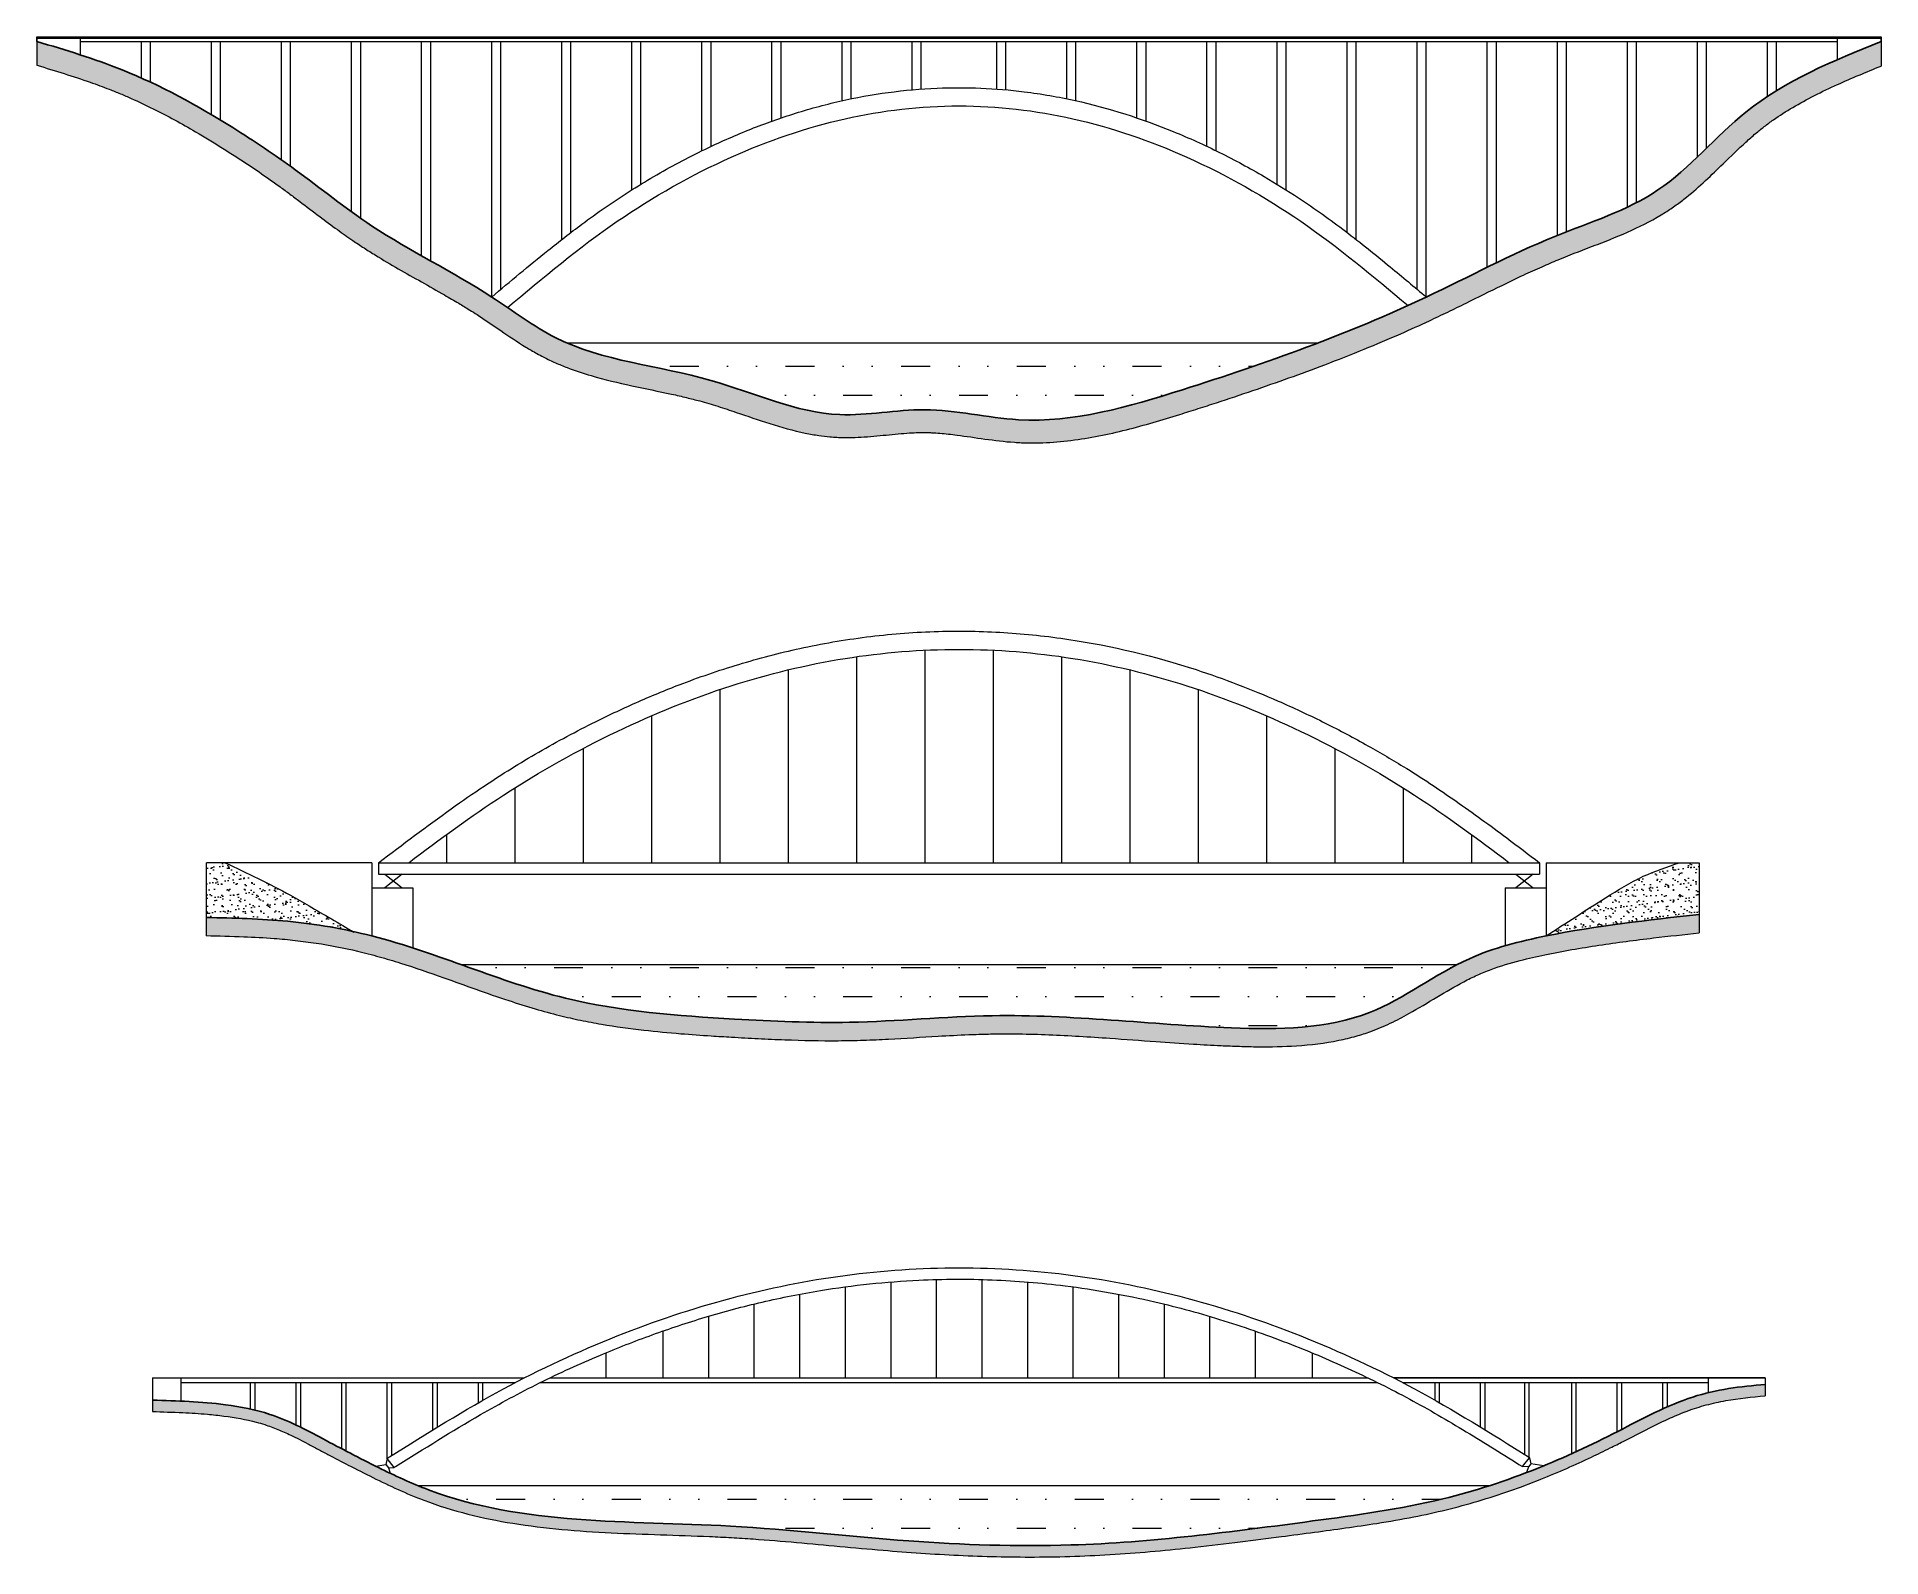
# Model space of a CAD drawing. Header units: millimetres. Extents: x 2639 to 6478, y 2330 to 4029.
# Drawn here: x 5669 to 6478, y 3362 to 4029 of the extents above.
import ezdxf

# ---------------------------------------------------------------- set-up
doc = ezdxf.new("R2010")
doc.units = ezdxf.units.MM
for name, color, linetype, lineweight in [('cienka', 70, 'Continuous', 9), ('gruba', 10, 'Continuous', 25), ('srednia', 210, 'Continuous', 15)]:
    doc.layers.add(name, color=color, linetype=linetype, lineweight=lineweight)
doc.layers.add('kreskowanie', color=50, linetype='Continuous', lineweight=5, transparency=0.5)
doc.layers.add('pomocnicze', color=140, linetype='Continuous', lineweight=5, plot=False)
pattern_1 = [(37.5, (6073.348, 3760.0256), (-0.160003, 4.894132), [0, -3.8608, 0, -4.318, 0, -4.1275]), (7.5, (6073.348, 3760.0256), (4.49523, 7.16825), [0, -2.0828, 0, -3.4798, 0, -1.3335]), (327.5, (6070.2237, 3760.0256), (7.909924, 0.01437), [0, -1.27, 0, -4.572, 0, -5.969]), (317.5, (6070.224, 3760.0256), (7.63556, 2.22929), [0, -0.635, 0, -2.9972, 0, -3.429])]

msp = doc.modelspace()

# ---------------------------------------------------------------- hatches: boundary and pattern name
at = {"layer": 'kreskowanie'}
h = msp.add_hatch(dxfattribs=at)
h.set_pattern_fill('EARTH', color=256, angle=45)
h.set_pattern_definition([(45, (6073.348, 3562.872), (0, 8.980256), [6.35, -6.35]), (45, (6071.664, 3564.5556), (0, 8.980256), [6.35, -6.35]), (45, (6069.9803, 3566.2394), (0, 8.980256), [6.35, -6.35]), (135, (6069.9803, 3567.362), (-8.980256, 0), [6.35, -6.35]), (135, (6071.664, 3569.046), (-8.980256, 0), [6.35, -6.35]), (135, (6073.348, 3570.7296), (-8.980256, 0), [6.35, -6.35])])
edge = h.paths.add_edge_path()
edge.add_spline(control_points=[(5668.54, 4016.36), (5672.59, 4015.14), (5676.6, 4013.92), (5684.42, 4011.46), (5688.21, 4010.21), (5694.78, 4007.92), (5697.57, 4006.89), (5701.95, 4005.19), (5703.57, 4004.53), (5706.78, 4003.19), (5708.39, 4002.5), (5713.18, 4000.36), (5716.36, 3998.86), (5725.83, 3994.15), (5732.06, 3990.74), (5742.2, 3984.82), (5746.15, 3982.42), (5753.98, 3977.52), (5757.86, 3975.02), (5764.61, 3970.51), (5767.5, 3968.53), (5772.02, 3965.35), (5773.67, 3964.17), (5776.75, 3961.94), (5778.19, 3960.88), (5781.07, 3958.73), (5782.51, 3957.65), (5786.86, 3954.37), (5789.78, 3952.15), (5795.27, 3948.02), (5797.84, 3946.11), (5802.67, 3942.61), (5804.92, 3941.02), (5808.84, 3938.34), (5810.5, 3937.24), (5813.82, 3935.09), (5815.49, 3934.04), (5820.5, 3930.95), (5823.85, 3928.98), (5834.04, 3923.11), (5840.85, 3919.36), (5849.58, 3914.33), (5851.66, 3913.12), (5855.33, 3910.92), (5856.94, 3909.93), (5859.62, 3908.26), (5860.69, 3907.59), (5862.61, 3906.35), (5863.46, 3905.79), (5865.17, 3904.65), (5866.03, 3904.07), (5868.63, 3902.32), (5870.38, 3901.12), (5875.71, 3897.48), (5879.37, 3895.01), (5884.78, 3891.71), (5886.36, 3890.78), (5888.99, 3889.32), (5890.02, 3888.78), (5891.9, 3887.81), (5892.75, 3887.39), (5894.46, 3886.58), (5895.32, 3886.19), (5897.89, 3885.04), (5899.62, 3884.34), (5904.82, 3882.34), (5908.31, 3881.18), (5917.77, 3878.4), (5923.75, 3877), (5935.58, 3874.43), (5941.44, 3873.27), (5949.39, 3871.53), (5951.6, 3871.02), (5955.73, 3870.03), (5957.64, 3869.54), (5960.87, 3868.67), (5962.18, 3868.3), (5964.82, 3867.51), (5966.15, 3867.1), (5970.15, 3865.83), (5972.84, 3864.93), (5980.38, 3862.37), (5985.29, 3860.65), (5995.36, 3857.49), (6000.53, 3856.03), (6007.84, 3854.53), (6009.83, 3854.17), (6013.43, 3853.65), (6015.02, 3853.46), (6017.67, 3853.23), (6018.71, 3853.15), (6020.65, 3853.05), (6021.56, 3853.02), (6023.35, 3852.98), (6024.24, 3852.98), (6026.88, 3853.01), (6028.63, 3853.07), (6034.13, 3853.38), (6037.81, 3853.73), (6044.92, 3854.43), (6048.36, 3854.77), (6052.97, 3855.06), (6054.26, 3855.12), (6056.28, 3855.18), (6057.02, 3855.19), (6058.35, 3855.19), (6058.94, 3855.18), (6060.13, 3855.15), (6060.73, 3855.13), (6062.53, 3855.05), (6063.74, 3854.97), (6067.42, 3854.67), (6069.92, 3854.39), (6076.42, 3853.54), (6080.49, 3852.91), (6088.88, 3851.74), (6093.2, 3851.2), (6098.71, 3850.82), (6099.76, 3850.77), (6101.85, 3850.68), (6102.89, 3850.65), (6106.02, 3850.61), (6108.1, 3850.63), (6114.32, 3850.85), (6118.43, 3851.2), (6130.75, 3852.72), (6138.85, 3854.38), (6154.77, 3858.38), (6162.59, 3860.71), (6172.97, 3863.96), (6175.66, 3864.81), (6181.03, 3866.53), (6183.71, 3867.39), (6191.74, 3870.01), (6197.07, 3871.78), (6212.98, 3877.2), (6223.5, 3880.96), (6239.72, 3887.13), (6245.49, 3889.4), (6256.61, 3893.94), (6261.98, 3896.21), (6271.5, 3900.39), (6275.68, 3902.28), (6282.54, 3905.48), (6285.24, 3906.77), (6290.61, 3909.35), (6293.27, 3910.66), (6301.23, 3914.58), (6306.5, 3917.2), (6314.91, 3921.3), (6318.07, 3922.81), (6323.91, 3925.55), (6326.6, 3926.77), (6331.66, 3929.01), (6334.04, 3930.04), (6337.81, 3931.6), (6339.21, 3932.17), (6342.03, 3933.29), (6343.46, 3933.84), (6347.78, 3935.51), (6350.71, 3936.62), (6358.62, 3939.66), (6363.65, 3941.66), (6373.66, 3946.22), (6378.64, 3948.77), (6384.26, 3952.33), (6385.06, 3952.86), (6386.65, 3953.93), (6387.44, 3954.48), (6389.75, 3956.15), (6391.25, 3957.29), (6395.63, 3960.81), (6398.4, 3963.25), (6403.73, 3968.18), (6406.29, 3970.66), (6412.2, 3976.41), (6415.49, 3979.63), (6420.19, 3983.91), (6421.6, 3985.16), (6424.29, 3987.43), (6425.57, 3988.46), (6428.19, 3990.47), (6429.53, 3991.45), (6433.61, 3994.31), (6436.43, 3996.12), (6445.54, 4001.5), (6452.13, 4004.79), (6465.2, 4010.7), (6471.63, 4013.35), (6478.16, 4016.01)], knot_values=[2.998633, 2.998633, 2.998633, 2.998633, 15.704148, 15.704148, 28.003514, 28.003514, 37.284282, 37.284282, 42.762884, 42.762884, 48.241487, 48.241487, 59.198692, 59.198692, 81.113102, 81.113102, 95.233365, 95.233365, 109.353629, 109.353629, 120.123367, 120.123367, 126.343381, 126.343381, 131.821125, 131.821125, 137.29887, 137.29887, 148.25436, 148.25436, 157.677124, 157.677124, 165.688251, 165.688251, 171.394655, 171.394655, 177.101059, 177.101059, 188.513866, 188.513866, 211.846504, 211.846504, 219.203161, 219.203161, 225.028489, 225.028489, 228.965988, 228.965988, 232.137747, 232.137747, 235.309506, 235.309506, 241.653025, 241.653025, 254.362261, 254.362261, 259.491855, 259.491855, 262.684399, 262.684399, 265.278594, 265.278594, 267.872789, 267.872789, 273.06118, 273.06118, 283.437962, 283.437962, 301.126862, 301.126862, 318.815762, 318.815762, 325.700484, 325.700484, 331.808126, 331.808126, 336.080599, 336.080599, 340.353072, 340.353072, 348.898018, 348.898018, 364.036813, 364.036813, 379.175608, 379.175608, 384.744862, 384.744862, 389.109453, 389.109453, 391.909846, 391.909846, 394.317183, 394.317183, 396.724521, 396.724521, 401.539196, 401.539196, 412.153179, 412.153179, 422.767162, 422.767162, 426.963609, 426.963609, 429.469134, 429.469134, 431.473598, 431.473598, 433.478061, 433.478061, 437.486988, 437.486988, 445.504841, 445.504841, 457.890395, 457.890395, 470.275949, 470.275949, 473.171071, 473.171071, 476.066194, 476.066194, 481.856439, 481.856439, 493.43693, 493.43693, 516.860152, 516.860152, 540.283375, 540.283375, 548.565133, 548.565133, 556.84689, 556.84689, 573.410406, 573.410406, 606.537438, 606.537438, 624.971052, 624.971052, 642.282496, 642.282496, 655.891535, 655.891535, 664.754191, 664.754191, 673.616847, 673.616847, 691.342159, 691.342159, 701.99436, 701.99436, 711.026703, 711.026703, 718.969547, 718.969547, 723.609653, 723.609653, 728.249759, 728.249759, 737.529971, 737.529971, 753.070475, 753.070475, 768.610979, 768.610979, 771.208166, 771.208166, 773.805352, 773.805352, 778.999724, 778.999724, 789.388469, 789.388469, 799.777214, 799.777214, 813.795279, 813.795279, 819.804417, 819.804417, 825.246976, 825.246976, 830.689534, 830.689534, 841.57465, 841.57465, 864.72253, 864.72253, 885.656741, 885.656741, 885.656741, 885.656741], degree=3, periodic=0)
edge.add_line((6478.16, 4016.01), (6478.16, 4026.8))
edge.add_spline(control_points=[(6478.16, 4026.8), (6457.14, 4018.28), (6419.95, 4003.21), (6383.5, 3957.68), (6330.03, 3941.21), (6263.62, 3905.34), (6185.6, 3877.55), (6109.92, 3855.39), (6059.76, 3868.27), (6013.5, 3858.28), (5961.43, 3883.18), (5905.54, 3887.23), (5860.96, 3921.14), (5819.9, 3940.65), (5784.54, 3969.32), (5748.71, 3993.29), (5711.29, 4013.97), (5681.15, 4023.02), (5668.54, 4026.8)], knot_values=[0, 0, 0, 0, 66.964557, 118.531896, 168.175027, 230.558652, 345.12802, 418.257246, 459.721795, 497.00503, 555.496848, 626.383236, 659.481884, 720.797822, 762.391307, 795.416829, 850.238018, 889.656112, 889.656112, 889.656112, 889.656112], degree=3, periodic=0)
edge.add_line((5668.54, 4026.8), (5668.54, 4016.36))
h = msp.add_hatch(dxfattribs=at)
h.set_pattern_fill('MUDST', color=256, scale=2)
h.set_pattern_definition([(0, (6073.348, 3998.516), (25.4, 12.7), [12.7, -12.7, 0, -12.7, 0, -12.7])])
edge = h.paths.add_edge_path()
edge.add_spline(control_points=[(5901.31, 3894.48), (5920.91, 3886.09), (5963.24, 3882.32), (6013.5, 3858.28), (6059.76, 3868.27), (6109.92, 3855.39), (6168.44, 3872.52), (6211.47, 3887.06), (6230.91, 3894.48)], knot_values=[269.075142, 269.075142, 269.075142, 269.075142, 334.159264, 392.651082, 429.934316, 471.398866, 544.528092, 607.125326, 607.125326, 607.125326, 607.125326], degree=3, periodic=0)
edge.add_line((6230.91, 3894.48), (5901.31, 3894.48))
h = msp.add_hatch(dxfattribs=at)
h.set_pattern_fill('AR-SAND', color=256, scale=0.1)
h.set_pattern_definition(pattern_1)
edge = h.paths.add_edge_path()
edge.add_spline(control_points=[(5743.01, 3642.37), (5754.93, 3642.1), (5776.48, 3641.6), (5797.83, 3638.28), (5807.25, 3636.23)], knot_values=[0, 0, 0, 0, 35.727988, 64.603278, 64.603278, 64.603278, 64.603278], degree=3, periodic=0)
edge.add_spline(control_points=[(5807.25, 3636.23), (5800.84, 3639.98), (5791.74, 3645.31), (5773.32, 3655.92), (5760.8, 3661.83), (5751.1, 3666.4)], knot_values=[0, 0, 0, 0, 22.278517, 31.624619, 63.766297, 63.766297, 63.766297, 63.766297], degree=3, periodic=0)
edge.add_line((5751.1, 3666.4), (5743.01, 3666.4))
edge.add_line((5743.01, 3666.4), (5743.01, 3642.37))
h = msp.add_hatch(dxfattribs=at)
h.set_pattern_fill('AR-SAND', color=256, scale=0.1)
h.set_pattern_definition(pattern_1)
edge = h.paths.add_edge_path()
edge.add_spline(control_points=[(6331.13, 3634.26), (6353.4, 3638.73), (6375.86, 3641.2), (6398.31, 3643.68)], knot_values=[0, 0, 0, 0, 67.834357, 67.834357, 67.834357, 67.834357], degree=3, periodic=0)
edge.add_line((6398.31, 3643.68), (6398.31, 3666.4))
edge.add_line((6398.31, 3666.4), (6389.67, 3666.4))
edge.add_spline(control_points=[(6389.67, 3666.4), (6384.29, 3664.59), (6372.86, 3660.75), (6353.75, 3648.95), (6339.78, 3639.88), (6331.13, 3634.26)], knot_values=[0, 0, 0, 0, 16.992945, 36.063726, 67.026946, 67.026946, 67.026946, 67.026946], degree=3, periodic=0)
h = msp.add_hatch(dxfattribs=at)
h.set_pattern_fill('EARTH', color=256, angle=45)
h.set_pattern_definition([(45, (6073.348, 3760.0256), (0, 8.98026), [6.35, -6.35]), (45, (6071.664, 3761.7094), (0, 8.98026), [6.35, -6.35]), (45, (6069.9803, 3763.393), (0, 8.98026), [6.35, -6.35]), (135, (6069.9803, 3764.516), (-8.98026, 0), [6.35, -6.35]), (135, (6071.664, 3766.1995), (-8.98026, 0), [6.35, -6.35]), (135, (6073.348, 3767.8833), (-8.98026, 0), [6.35, -6.35])])
edge = h.paths.add_edge_path()
edge.add_spline(control_points=[(6398.31, 3643.68), (6375.86, 3641.2), (6341.76, 3637.45), (6291.83, 3625.05), (6252.25, 3593.49), (6177.11, 3592.78), (6102.29, 3602.48), (6029.32, 3595.03), (5966.83, 3598), (5894.7, 3603.21), (5832.97, 3632.26), (5779.32, 3641.53), (5754.93, 3642.1), (5743.01, 3642.37)], knot_values=[0, 0, 0, 0, 67.834357, 103.009136, 152.771551, 213.81862, 318.927876, 381.594724, 432.177103, 506.895977, 596.236833, 633.650436, 669.378425, 669.378425, 669.378425, 669.378425], degree=3, periodic=0)
edge.add_line((5743.01, 3642.37), (5743.01, 3634.37))
edge.add_spline(control_points=[(5743.01, 3634.37), (5748.49, 3634.24), (5753.93, 3634.12), (5763.82, 3633.73), (5768.3, 3633.5), (5775.83, 3632.93), (5778.9, 3632.65), (5785.03, 3631.95), (5788.08, 3631.55), (5797.23, 3630.15), (5803.29, 3628.98), (5812.46, 3626.82), (5815.61, 3626), (5821.91, 3624.24), (5825.06, 3623.3), (5834.49, 3620.32), (5840.79, 3618.14), (5856.53, 3612.56), (5866.01, 3609.08), (5879.52, 3604.62), (5883.39, 3603.4), (5890.83, 3601.22), (5894.39, 3600.24), (5901.05, 3598.59), (5904.12, 3597.9), (5910.27, 3596.63), (5913.35, 3596.05), (5922.62, 3594.47), (5928.82, 3593.62), (5940.42, 3592.29), (5945.84, 3591.79), (5955.69, 3590.99), (5960.13, 3590.68), (5967.53, 3590.21), (5970.5, 3590.03), (5977.35, 3589.63), (5981.24, 3589.42), (5989.02, 3589.02), (5992.93, 3588.84), (6004.65, 3588.4), (6012.49, 3588.23), (6024.05, 3588.31), (6027.74, 3588.39), (6035.09, 3588.63), (6038.75, 3588.8), (6049.7, 3589.36), (6056.95, 3589.83), (6068.66, 3590.51), (6073.16, 3590.75), (6080.54, 3591.05), (6083.43, 3591.14), (6088.52, 3591.25), (6090.72, 3591.28), (6095.14, 3591.3), (6097.34, 3591.28), (6103.97, 3591.2), (6108.39, 3591.07), (6121.68, 3590.55), (6130.59, 3589.99), (6146.27, 3588.89), (6153.01, 3588.38), (6165.25, 3587.5), (6170.73, 3587.12), (6180.27, 3586.54), (6184.31, 3586.32), (6191.08, 3586.01), (6193.79, 3585.9), (6199.26, 3585.72), (6202.01, 3585.66), (6210.3, 3585.57), (6215.87, 3585.67), (6227.7, 3586.43), (6233.96, 3587.18), (6242.69, 3588.96), (6245.22, 3589.57), (6249.87, 3590.89), (6251.99, 3591.56), (6255.55, 3592.85), (6257.02, 3593.42), (6259.89, 3594.63), (6261.3, 3595.27), (6265.48, 3597.26), (6268.17, 3598.68), (6275.05, 3602.51), (6279.13, 3604.99), (6287.13, 3609.79), (6291.05, 3612.1), (6296.93, 3615.19), (6298.9, 3616.17), (6302.86, 3617.94), (6304.89, 3618.76), (6311.07, 3621.05), (6315.36, 3622.35), (6323.3, 3624.41), (6326.92, 3625.23), (6332.54, 3626.39), (6334.51, 3626.78), (6338.45, 3627.53), (6340.42, 3627.89), (6346.35, 3628.94), (6350.31, 3629.58), (6362.24, 3631.38), (6370.24, 3632.41), (6384.93, 3634.15), (6391.61, 3634.89), (6398.31, 3635.63)], knot_values=[0.185876, 0.185876, 0.185876, 0.185876, 16.609733, 16.609733, 30.348615, 30.348615, 39.906197, 39.906197, 49.463778, 49.463778, 68.578941, 68.578941, 78.683962, 78.683962, 88.788984, 88.788984, 108.999028, 108.999028, 139.047683, 139.047683, 150.973674, 150.973674, 161.753856, 161.753856, 170.909597, 170.909597, 180.065339, 180.065339, 198.376822, 198.376822, 214.353988, 214.353988, 227.510739, 227.510739, 236.347545, 236.347545, 247.94891, 247.94891, 259.550274, 259.550274, 282.753002, 282.753002, 293.59166, 293.59166, 304.430319, 304.430319, 326.107637, 326.107637, 339.771721, 339.771721, 348.641623, 348.641623, 355.442391, 355.442391, 362.243159, 362.243159, 375.844694, 375.844694, 403.047766, 403.047766, 423.355941, 423.355941, 439.616755, 439.616755, 451.465584, 451.465584, 459.346557, 459.346557, 467.227529, 467.227529, 482.989475, 482.989475, 500.703588, 500.703588, 508.008956, 508.008956, 514.196005, 514.196005, 518.531239, 518.531239, 522.866472, 522.866472, 531.536939, 531.536939, 545.512441, 545.512441, 559.487943, 559.487943, 566.584351, 566.584351, 573.680759, 573.680759, 587.873574, 587.873574, 599.332504, 599.332504, 605.446964, 605.446964, 611.561425, 611.561425, 623.790345, 623.790345, 648.248185, 648.248185, 668.497539, 668.497539, 668.497539, 668.497539], degree=3, periodic=0)
edge.add_line((6398.31, 3635.63), (6398.31, 3643.68))
h = msp.add_hatch(dxfattribs=at)
h.set_pattern_fill('MUDST', color=256, scale=2)
h.set_pattern_definition([(0, (6073.348, 3760.026), (25.4, 12.7), [12.7, -12.7, 0, -12.7, 0, -12.7])])
edge = h.paths.add_edge_path()
edge.add_spline(control_points=[(5854.59, 3621.73), (5869.82, 3616.29), (5908.45, 3602.22), (5966.83, 3598), (6029.32, 3595.03), (6102.29, 3602.48), (6177.11, 3592.78), (6250.23, 3593.47), (6279.13, 3615), (6292.19, 3621.73)], knot_values=[114.076949, 114.076949, 114.076949, 114.076949, 162.482448, 237.201321, 287.783701, 350.450548, 455.559804, 516.606873, 560.569972, 560.569972, 560.569972, 560.569972], degree=3, periodic=0)
edge.add_line((6292.19, 3621.73), (5854.59, 3621.73))
h = msp.add_hatch(dxfattribs=at)
h.set_pattern_fill('EARTH', color=256, angle=45)
h.set_pattern_definition([(45, (6073.348, 3488.614), (0, 8.98026), [6.35, -6.35]), (45, (6071.664, 3490.298), (0, 8.98026), [6.35, -6.35]), (45, (6069.9803, 3491.9816), (0, 8.98026), [6.35, -6.35]), (135, (6069.9803, 3493.104), (-8.98026, 0), [6.35, -6.35]), (135, (6071.664, 3494.788), (-8.98026, 0), [6.35, -6.35]), (135, (6073.348, 3496.472), (-8.98026, 0), [6.35, -6.35])])
edge = h.paths.add_edge_path()
edge.add_spline(control_points=[(5719.22, 3425.53), (5723.71, 3425.4), (5728.18, 3425.26), (5736.23, 3424.88), (5739.82, 3424.66), (5745.82, 3424.13), (5748.25, 3423.88), (5755.51, 3422.94), (5760.27, 3422.09), (5766.09, 3420.55), (5767.32, 3420.19), (5769.5, 3419.49), (5770.46, 3419.16), (5772.36, 3418.47), (5773.31, 3418.1), (5776.17, 3416.94), (5778.06, 3416.09), (5782.45, 3414.01), (5784.95, 3412.74), (5788.94, 3410.65), (5790.41, 3409.87), (5793.37, 3408.3), (5794.85, 3407.52), (5799.29, 3405.17), (5802.25, 3403.61), (5808.8, 3400.22), (5812.4, 3398.38), (5823.3, 3392.99), (5830.76, 3389.52), (5844.8, 3384.2), (5851.25, 3382.2), (5864.28, 3378.88), (5870.86, 3377.55), (5891.74, 3374.18), (5906.19, 3373.04), (5935.12, 3371.61), (5949.6, 3371.3), (5967.08, 3370.54), (5970.27, 3370.38), (5976.64, 3370.02), (5979.81, 3369.82), (5989.34, 3369.16), (5995.67, 3368.64), (6014.66, 3366.98), (6027.3, 3365.74), (6045.52, 3364.2), (6051.03, 3363.77), (6062.09, 3363.02), (6067.62, 3362.7), (6084.26, 3361.93), (6095.38, 3361.65), (6112.41, 3361.71), (6118.3, 3361.82), (6130.09, 3362.23), (6135.97, 3362.53), (6153.59, 3363.67), (6165.29, 3364.74), (6183.61, 3366.73), (6190.23, 3367.51), (6202.86, 3369.07), (6208.86, 3369.84), (6219.73, 3371.27), (6224.59, 3371.93), (6238.53, 3373.79), (6247.65, 3375.02), (6262.19, 3377.33), (6267.63, 3378.27), (6277.79, 3380.26), (6282.53, 3381.29), (6291.96, 3383.59), (6296.65, 3384.86), (6310.62, 3389.01), (6319.79, 3392.22), (6332.62, 3397.34), (6336.43, 3398.94), (6343.83, 3402.2), (6347.43, 3403.84), (6353.77, 3406.85), (6356.53, 3408.19), (6361.16, 3410.5), (6363.04, 3411.45), (6368.78, 3414.38), (6372.58, 3416.37), (6379.47, 3419.84), (6382.55, 3421.33), (6388.11, 3423.82), (6390.58, 3424.84), (6394.45, 3426.28), (6395.83, 3426.75), (6398.6, 3427.63), (6400, 3428.04), (6404.24, 3429.17), (6407.11, 3429.79), (6415.65, 3431.32), (6421.43, 3431.95), (6427.33, 3432.38)], knot_values=[0, 0, 0, 0, 13.491081, 13.491081, 24.486265, 24.486265, 32.011603, 32.011603, 47.062279, 47.062279, 51.167379, 51.167379, 54.4164, 54.4164, 57.665421, 57.665421, 64.163464, 64.163464, 72.744112, 72.744112, 77.752018, 77.752018, 82.759924, 82.759924, 92.775735, 92.775735, 104.803635, 104.803635, 128.859435, 128.859435, 148.696224, 148.696224, 168.533013, 168.533013, 211.157239, 211.157239, 253.781464, 253.781464, 263.340619, 263.340619, 272.899773, 272.899773, 292.018082, 292.018082, 330.254701, 330.254701, 346.788822, 346.788822, 363.322944, 363.322944, 396.391188, 396.391188, 413.919889, 413.919889, 431.44859, 431.44859, 466.505991, 466.505991, 486.429058, 486.429058, 504.522886, 504.522886, 519.207783, 519.207783, 546.631969, 546.631969, 562.996642, 562.996642, 577.30593, 577.30593, 591.615218, 591.615218, 620.233794, 620.233794, 632.4778, 632.4778, 644.214153, 644.214153, 653.307905, 653.307905, 659.543599, 659.543599, 672.354969, 672.354969, 682.815502, 682.815502, 691.226968, 691.226968, 695.890572, 695.890572, 700.554176, 700.554176, 709.881384, 709.881384, 727.798692, 727.798692, 727.798692, 727.798692], degree=3, periodic=0)
edge.add_line((6427.33, 3432.38), (6427.33, 3437.4))
edge.add_spline(control_points=[(6427.33, 3437.4), (6416.44, 3436.61), (6393.77, 3433.56), (6361.84, 3415.99), (6326.11, 3399.21), (6281.34, 3384.6), (6212.45, 3375.31), (6134.41, 3364.98), (6048.63, 3367.94), (5955.44, 3378.98), (5873.58, 3375.17), (5817.29, 3401.29), (5794.65, 3413.28), (5772.96, 3424.79), (5747.36, 3429.7), (5730.02, 3430.21), (5719.36, 3430.53)], knot_values=[0, 0, 0, 0, 32.440116, 68.717653, 107.674851, 151.208037, 209.192241, 315.825046, 386.980264, 465.584429, 599.029573, 623.124571, 650.678042, 676.15294, 696.177162, 728.163169, 728.163169, 728.163169, 728.163169], degree=3, periodic=0)
edge.add_line((5719.27, 3430.53), (5719.22, 3425.53))
h = msp.add_hatch(dxfattribs=at)
h.set_pattern_fill('MUDST', color=256, scale=2)
h.set_pattern_definition([(0, (6073.348, 3488.614), (25.4, 12.7), [12.7, -12.7, 0, -12.7, 0, -12.7])])
edge = h.paths.add_edge_path()
edge.add_spline(control_points=[(5836, 3392.94), (5837.49, 3392.33), (5880.26, 3375.48), (5955.44, 3378.98), (6048.63, 3367.94), (6134.41, 3364.98), (6212.45, 3375.31), (6273.92, 3383.6), (6299.34, 3390.79), (6306.05, 3392.94)], knot_values=[124.308952, 124.308952, 124.308952, 124.308952, 129.133597, 262.578741, 341.182906, 412.338124, 518.970929, 576.955132, 598.064464, 598.064464, 598.064464, 598.064464], degree=3, periodic=0)
edge.add_line((6306.05, 3392.94), (5836, 3392.94))

# ---------------------------------------------------------------- linework, layer by layer
for p, q in [((5668.54, 4028.8), (5668.54, 4026.8)), ((6478.16, 4028.8), (6478.16, 4026.8))]:
    msp.add_line(p, q)
at = {"layer": 'cienka'}
for p, q in [((5901.31, 3894.48), (6230.91, 3894.48)), ((5854.59, 3621.73), (6292.19, 3621.73)), ((6306.05, 3392.94), (5836, 3392.94))]:
    msp.add_line(p, q, dxfattribs=at)
at = {"layer": 'gruba'}
for points in [[(5668.54, 4026.8), (5705.94, 4014.35), (5754.53, 3988.97), (5781.93, 3970.53), (5815.48, 3945.94), (5868.2, 3914.64), (5896.13, 3896.88), (5964.47, 3878.04), (6021, 3863.05), (6058.23, 3865.19), (6099.46, 3860.8), (6171.4, 3873.95), (6278.5, 3914.64), (6334.93, 3941.22), (6380.19, 3961.63), (6418.79, 3995.82), (6478.16, 4026.8)], [(5743.01, 3642.37), (5778.7, 3640.68), (5815.56, 3634.26), (5900.62, 3606.94), (5974.78, 3597.8), (6025.34, 3596.35), (6087.94, 3599.24), (6192.92, 3593.95), (6253.59, 3600.68), (6297.41, 3624.26), (6331.13, 3634.26), (6398.31, 3643.68)]]:
    msp.add_spline(points, degree=3, dxfattribs=at)
msp.add_open_spline([(5719.36, 3430.53), (5730.02, 3430.21), (5747.36, 3429.7), (5772.96, 3424.79), (5794.65, 3413.28), (5817.29, 3401.29), (5873.58, 3375.17), (5955.44, 3378.98), (6048.63, 3367.94), (6134.41, 3364.98), (6212.45, 3375.31), (6281.34, 3384.6), (6326.11, 3399.21), (6361.84, 3415.99), (6393.77, 3433.56), (6416.44, 3436.61), (6427.33, 3437.4)], degree=3, knots=[0, 0, 0, 0, 31.986007, 52.010229, 77.485128, 105.038599, 129.133597, 262.578741, 341.182906, 412.338124, 518.970929, 576.955132, 620.488318, 659.445517, 695.723053, 728.163169, 728.163169, 728.163169, 728.163169], dxfattribs=at)
at = {"layer": 'pomocnicze'}
for p, q in [((5668.54, 4026.8), (5668.54, 4016.36)), ((6478.16, 4026.8), (6478.16, 4016.01)), ((5743.01, 3634.37), (5743.01, 3666.4)), ((6398.31, 3666.4), (6398.31, 3635.63)), ((5719.36, 3440.31), (5719.22, 3425.53)), ((6427.33, 3440.31), (6427.33, 3432.38))]:
    msp.add_line(p, q, dxfattribs=at)
for points, knots in [([(5668.54, 4016.36), (5672.59, 4015.14), (5676.6, 4013.92), (5684.42, 4011.46), (5688.21, 4010.21), (5694.78, 4007.92), (5697.57, 4006.89), (5701.95, 4005.19), (5703.57, 4004.53), (5706.78, 4003.19), (5708.39, 4002.5), (5713.18, 4000.36), (5716.36, 3998.86), (5725.83, 3994.15), (5732.06, 3990.74), (5742.2, 3984.82), (5746.15, 3982.42), (5753.98, 3977.52), (5757.86, 3975.02), (5764.61, 3970.51), (5767.5, 3968.53), (5772.02, 3965.35), (5773.67, 3964.17), (5776.75, 3961.94), (5778.19, 3960.88), (5781.07, 3958.73), (5782.51, 3957.65), (5786.86, 3954.37), (5789.78, 3952.15), (5795.27, 3948.02), (5797.84, 3946.11), (5802.67, 3942.61), (5804.92, 3941.02), (5808.84, 3938.34), (5810.5, 3937.24), (5813.82, 3935.09), (5815.49, 3934.04), (5820.5, 3930.95), (5823.85, 3928.98), (5834.04, 3923.11), (5840.85, 3919.36), (5849.58, 3914.33), (5851.66, 3913.12), (5855.33, 3910.92), (5856.94, 3909.93), (5859.62, 3908.26), (5860.69, 3907.59), (5862.61, 3906.35), (5863.46, 3905.79), (5865.17, 3904.65), (5866.03, 3904.07), (5868.63, 3902.32), (5870.38, 3901.12), (5875.71, 3897.48), (5879.37, 3895.01), (5884.78, 3891.71), (5886.36, 3890.78), (5888.99, 3889.32), (5890.02, 3888.78), (5891.9, 3887.81), (5892.75, 3887.39), (5894.46, 3886.58), (5895.32, 3886.19), (5897.89, 3885.04), (5899.62, 3884.34), (5904.82, 3882.34), (5908.31, 3881.18), (5917.77, 3878.4), (5923.75, 3877), (5935.58, 3874.43), (5941.44, 3873.27), (5949.39, 3871.53), (5951.6, 3871.02), (5955.73, 3870.03), (5957.64, 3869.54), (5960.87, 3868.67), (5962.18, 3868.3), (5964.82, 3867.51), (5966.15, 3867.1), (5970.15, 3865.83), (5972.84, 3864.93), (5980.38, 3862.37), (5985.29, 3860.65), (5995.36, 3857.49), (6000.53, 3856.03), (6007.84, 3854.53), (6009.83, 3854.17), (6013.43, 3853.65), (6015.02, 3853.46), (6017.67, 3853.23), (6018.71, 3853.15), (6020.65, 3853.05), (6021.56, 3853.02), (6023.35, 3852.98), (6024.24, 3852.98), (6026.88, 3853.01), (6028.63, 3853.07), (6034.13, 3853.38), (6037.81, 3853.73), (6044.92, 3854.43), (6048.36, 3854.77), (6052.97, 3855.06), (6054.26, 3855.12), (6056.28, 3855.18), (6057.02, 3855.19), (6058.35, 3855.19), (6058.94, 3855.18), (6060.13, 3855.15), (6060.73, 3855.13), (6062.53, 3855.05), (6063.74, 3854.97), (6067.42, 3854.67), (6069.92, 3854.39), (6076.42, 3853.54), (6080.49, 3852.91), (6088.88, 3851.74), (6093.2, 3851.2), (6098.71, 3850.82), (6099.76, 3850.77), (6101.85, 3850.68), (6102.89, 3850.65), (6106.02, 3850.61), (6108.1, 3850.63), (6114.32, 3850.85), (6118.43, 3851.2), (6130.75, 3852.72), (6138.85, 3854.38), (6154.77, 3858.38), (6162.59, 3860.71), (6172.97, 3863.96), (6175.66, 3864.81), (6181.03, 3866.53), (6183.71, 3867.39), (6191.74, 3870.01), (6197.07, 3871.78), (6212.98, 3877.2), (6223.5, 3880.96), (6239.72, 3887.13), (6245.49, 3889.4), (6256.61, 3893.94), (6261.98, 3896.21), (6271.5, 3900.39), (6275.68, 3902.28), (6282.54, 3905.48), (6285.24, 3906.77), (6290.61, 3909.35), (6293.27, 3910.66), (6301.23, 3914.58), (6306.5, 3917.2), (6314.91, 3921.3), (6318.07, 3922.81), (6323.91, 3925.55), (6326.6, 3926.77), (6331.66, 3929.01), (6334.04, 3930.04), (6337.81, 3931.6), (6339.21, 3932.17), (6342.03, 3933.29), (6343.46, 3933.84), (6347.78, 3935.51), (6350.71, 3936.62), (6358.62, 3939.66), (6363.65, 3941.66), (6373.66, 3946.22), (6378.64, 3948.77), (6384.26, 3952.33), (6385.06, 3952.86), (6386.65, 3953.93), (6387.44, 3954.48), (6389.75, 3956.15), (6391.25, 3957.29), (6395.63, 3960.81), (6398.4, 3963.25), (6403.73, 3968.18), (6406.29, 3970.66), (6412.2, 3976.41), (6415.49, 3979.63), (6420.19, 3983.91), (6421.6, 3985.16), (6424.29, 3987.43), (6425.57, 3988.46), (6428.19, 3990.47), (6429.53, 3991.45), (6433.61, 3994.31), (6436.43, 3996.12), (6445.54, 4001.5), (6452.13, 4004.79), (6465.2, 4010.7), (6471.63, 4013.35), (6478.16, 4016.01)], [2.998633, 2.998633, 2.998633, 2.998633, 15.704148, 15.704148, 28.003514, 28.003514, 37.284282, 37.284282, 42.762884, 42.762884, 48.241487, 48.241487, 59.198692, 59.198692, 81.113102, 81.113102, 95.233365, 95.233365, 109.353629, 109.353629, 120.123367, 120.123367, 126.343381, 126.343381, 131.821125, 131.821125, 137.29887, 137.29887, 148.25436, 148.25436, 157.677124, 157.677124, 165.688251, 165.688251, 171.394655, 171.394655, 177.101059, 177.101059, 188.513866, 188.513866, 211.846504, 211.846504, 219.203161, 219.203161, 225.028489, 225.028489, 228.965988, 228.965988, 232.137747, 232.137747, 235.309506, 235.309506, 241.653025, 241.653025, 254.362261, 254.362261, 259.491855, 259.491855, 262.684399, 262.684399, 265.278594, 265.278594, 267.872789, 267.872789, 273.06118, 273.06118, 283.437962, 283.437962, 301.126862, 301.126862, 318.815762, 318.815762, 325.700484, 325.700484, 331.808126, 331.808126, 336.080599, 336.080599, 340.353072, 340.353072, 348.898018, 348.898018, 364.036813, 364.036813, 379.175608, 379.175608, 384.744862, 384.744862, 389.109453, 389.109453, 391.909846, 391.909846, 394.317183, 394.317183, 396.724521, 396.724521, 401.539196, 401.539196, 412.153179, 412.153179, 422.767162, 422.767162, 426.963609, 426.963609, 429.469134, 429.469134, 431.473598, 431.473598, 433.478061, 433.478061, 437.486988, 437.486988, 445.504841, 445.504841, 457.890395, 457.890395, 470.275949, 470.275949, 473.171071, 473.171071, 476.066194, 476.066194, 481.856439, 481.856439, 493.43693, 493.43693, 516.860152, 516.860152, 540.283375, 540.283375, 548.565133, 548.565133, 556.84689, 556.84689, 573.410406, 573.410406, 606.537438, 606.537438, 624.971052, 624.971052, 642.282496, 642.282496, 655.891535, 655.891535, 664.754191, 664.754191, 673.616847, 673.616847, 691.342159, 691.342159, 701.99436, 701.99436, 711.026703, 711.026703, 718.969547, 718.969547, 723.609653, 723.609653, 728.249759, 728.249759, 737.529971, 737.529971, 753.070475, 753.070475, 768.610979, 768.610979, 771.208166, 771.208166, 773.805352, 773.805352, 778.999724, 778.999724, 789.388469, 789.388469, 799.777214, 799.777214, 813.795279, 813.795279, 819.804417, 819.804417, 825.246976, 825.246976, 830.689534, 830.689534, 841.57465, 841.57465, 864.72253, 864.72253, 885.656741, 885.656741, 885.656741, 885.656741]), ([(5742.83, 3634.38), (5748.37, 3634.25), (5753.87, 3634.12), (5763.82, 3633.73), (5768.3, 3633.5), (5775.83, 3632.93), (5778.9, 3632.65), (5785.03, 3631.95), (5788.08, 3631.55), (5797.23, 3630.15), (5803.29, 3628.98), (5812.46, 3626.82), (5815.61, 3626), (5821.91, 3624.24), (5825.06, 3623.3), (5834.49, 3620.32), (5840.79, 3618.14), (5856.53, 3612.56), (5866.01, 3609.08), (5879.52, 3604.62), (5883.39, 3603.4), (5890.83, 3601.22), (5894.39, 3600.24), (5901.05, 3598.59), (5904.12, 3597.9), (5910.27, 3596.63), (5913.35, 3596.05), (5922.62, 3594.47), (5928.82, 3593.62), (5940.42, 3592.29), (5945.84, 3591.79), (5955.69, 3590.99), (5960.13, 3590.68), (5967.53, 3590.21), (5970.5, 3590.03), (5977.35, 3589.63), (5981.24, 3589.42), (5989.02, 3589.02), (5992.93, 3588.84), (6004.65, 3588.4), (6012.49, 3588.23), (6024.05, 3588.31), (6027.74, 3588.39), (6035.09, 3588.63), (6038.75, 3588.8), (6049.7, 3589.36), (6056.95, 3589.83), (6068.66, 3590.51), (6073.16, 3590.75), (6080.54, 3591.05), (6083.43, 3591.14), (6088.52, 3591.25), (6090.72, 3591.28), (6095.14, 3591.3), (6097.34, 3591.28), (6103.97, 3591.2), (6108.39, 3591.07), (6121.68, 3590.55), (6130.59, 3589.99), (6146.27, 3588.89), (6153.01, 3588.38), (6165.25, 3587.5), (6170.73, 3587.12), (6180.27, 3586.54), (6184.31, 3586.32), (6191.08, 3586.01), (6193.79, 3585.9), (6199.26, 3585.72), (6202.01, 3585.66), (6210.3, 3585.57), (6215.87, 3585.67), (6227.7, 3586.43), (6233.96, 3587.18), (6242.69, 3588.96), (6245.22, 3589.57), (6249.87, 3590.89), (6251.99, 3591.56), (6255.55, 3592.85), (6257.02, 3593.42), (6259.89, 3594.63), (6261.3, 3595.27), (6265.48, 3597.26), (6268.17, 3598.68), (6275.05, 3602.51), (6279.13, 3604.99), (6287.13, 3609.79), (6291.05, 3612.1), (6296.93, 3615.19), (6298.9, 3616.17), (6302.86, 3617.94), (6304.89, 3618.76), (6311.07, 3621.05), (6315.36, 3622.35), (6323.3, 3624.41), (6326.92, 3625.23), (6332.54, 3626.39), (6334.51, 3626.78), (6338.45, 3627.53), (6340.42, 3627.89), (6346.35, 3628.94), (6350.31, 3629.58), (6362.24, 3631.38), (6370.24, 3632.41), (6384.93, 3634.15), (6391.61, 3634.89), (6398.31, 3635.63)], [0, 0, 0, 0, 16.609733, 16.609733, 30.348615, 30.348615, 39.906197, 39.906197, 49.463778, 49.463778, 68.578941, 68.578941, 78.683962, 78.683962, 88.788984, 88.788984, 108.999028, 108.999028, 139.047683, 139.047683, 150.973674, 150.973674, 161.753856, 161.753856, 170.909597, 170.909597, 180.065339, 180.065339, 198.376822, 198.376822, 214.353988, 214.353988, 227.510739, 227.510739, 236.347545, 236.347545, 247.94891, 247.94891, 259.550274, 259.550274, 282.753002, 282.753002, 293.59166, 293.59166, 304.430319, 304.430319, 326.107637, 326.107637, 339.771721, 339.771721, 348.641623, 348.641623, 355.442391, 355.442391, 362.243159, 362.243159, 375.844694, 375.844694, 403.047766, 403.047766, 423.355941, 423.355941, 439.616755, 439.616755, 451.465584, 451.465584, 459.346557, 459.346557, 467.227529, 467.227529, 482.989475, 482.989475, 500.703588, 500.703588, 508.008956, 508.008956, 514.196005, 514.196005, 518.531239, 518.531239, 522.866472, 522.866472, 531.536939, 531.536939, 545.512441, 545.512441, 559.487943, 559.487943, 566.584351, 566.584351, 573.680759, 573.680759, 587.873574, 587.873574, 599.332504, 599.332504, 605.446964, 605.446964, 611.561425, 611.561425, 623.790345, 623.790345, 648.248185, 648.248185, 668.497539, 668.497539, 668.497539, 668.497539]), ([(5719.22, 3425.53), (5723.71, 3425.4), (5728.18, 3425.26), (5736.23, 3424.88), (5739.82, 3424.66), (5745.82, 3424.13), (5748.25, 3423.88), (5755.51, 3422.94), (5760.27, 3422.09), (5766.09, 3420.55), (5767.32, 3420.19), (5769.5, 3419.49), (5770.46, 3419.16), (5772.36, 3418.47), (5773.31, 3418.1), (5776.17, 3416.94), (5778.06, 3416.09), (5782.45, 3414.01), (5784.95, 3412.74), (5788.94, 3410.65), (5790.41, 3409.87), (5793.37, 3408.3), (5794.85, 3407.52), (5799.29, 3405.17), (5802.25, 3403.61), (5808.8, 3400.22), (5812.4, 3398.38), (5823.3, 3392.99), (5830.76, 3389.52), (5844.8, 3384.2), (5851.25, 3382.2), (5864.28, 3378.88), (5870.86, 3377.55), (5891.74, 3374.18), (5906.19, 3373.04), (5935.12, 3371.61), (5949.6, 3371.3), (5967.08, 3370.54), (5970.27, 3370.38), (5976.64, 3370.02), (5979.81, 3369.82), (5989.34, 3369.16), (5995.67, 3368.64), (6014.66, 3366.98), (6027.3, 3365.74), (6045.52, 3364.2), (6051.03, 3363.77), (6062.09, 3363.02), (6067.62, 3362.7), (6084.26, 3361.93), (6095.38, 3361.65), (6112.41, 3361.71), (6118.3, 3361.82), (6130.09, 3362.23), (6135.97, 3362.53), (6153.59, 3363.67), (6165.29, 3364.74), (6183.61, 3366.73), (6190.23, 3367.51), (6202.86, 3369.07), (6208.86, 3369.84), (6219.73, 3371.27), (6224.59, 3371.93), (6238.53, 3373.79), (6247.65, 3375.02), (6262.19, 3377.33), (6267.63, 3378.27), (6277.79, 3380.26), (6282.53, 3381.29), (6291.96, 3383.59), (6296.65, 3384.86), (6310.62, 3389.01), (6319.79, 3392.22), (6332.62, 3397.34), (6336.43, 3398.94), (6343.83, 3402.2), (6347.43, 3403.84), (6353.77, 3406.85), (6356.53, 3408.19), (6361.16, 3410.5), (6363.04, 3411.45), (6368.78, 3414.38), (6372.58, 3416.37), (6379.47, 3419.84), (6382.55, 3421.33), (6388.11, 3423.82), (6390.58, 3424.84), (6394.45, 3426.28), (6395.83, 3426.75), (6398.6, 3427.63), (6400, 3428.04), (6404.24, 3429.17), (6407.11, 3429.79), (6415.65, 3431.32), (6421.43, 3431.95), (6427.33, 3432.38)], [0, 0, 0, 0, 13.491081, 13.491081, 24.486265, 24.486265, 32.011603, 32.011603, 47.062279, 47.062279, 51.167379, 51.167379, 54.4164, 54.4164, 57.665421, 57.665421, 64.163464, 64.163464, 72.744112, 72.744112, 77.752018, 77.752018, 82.759924, 82.759924, 92.775735, 92.775735, 104.803635, 104.803635, 128.859435, 128.859435, 148.696224, 148.696224, 168.533013, 168.533013, 211.157239, 211.157239, 253.781464, 253.781464, 263.340619, 263.340619, 272.899773, 272.899773, 292.018082, 292.018082, 330.254701, 330.254701, 346.788822, 346.788822, 363.322944, 363.322944, 396.391188, 396.391188, 413.919889, 413.919889, 431.44859, 431.44859, 466.505991, 466.505991, 486.429058, 486.429058, 504.522886, 504.522886, 519.207783, 519.207783, 546.631969, 546.631969, 562.996642, 562.996642, 577.30593, 577.30593, 591.615218, 591.615218, 620.233794, 620.233794, 632.4778, 632.4778, 644.214153, 644.214153, 653.307905, 653.307905, 659.543599, 659.543599, 672.354969, 672.354969, 682.815502, 682.815502, 691.226968, 691.226968, 695.890572, 695.890572, 700.554176, 700.554176, 709.881384, 709.881384, 727.798692, 727.798692, 727.798692, 727.798692])]:
    msp.add_open_spline(points, degree=3, knots=knots, dxfattribs=at)
at = {"layer": 'srednia'}
for p, q in [((5668.54, 4028.8), (6478.16, 4028.8)), ((5668.54, 4028.3), (6478.16, 4028.3)), ((5687.64, 4020.91), (5687.64, 4028.8)), ((5687.64, 4026.8), (6459.06, 4026.8)), ((5714.4, 4010.77), (5714.4, 4026.8)), ((5718.4, 4008.93), (5718.4, 4026.8)), ((5745.16, 3994.67), (5745.16, 4026.8)), ((5749.16, 3992.28), (5749.16, 4026.8)), ((5775.92, 3974.83), (5775.92, 4026.8)), ((5779.92, 3971.99), (5779.92, 4026.8)), ((5806.68, 3952.06), (5806.68, 4026.8)), ((5810.68, 3949.21), (5810.68, 4026.8)), ((5837.44, 3932.72), (5837.44, 4026.8)), ((5841.44, 3930.46), (5841.44, 4026.8)), ((5868.2, 3914.64), (5868.2, 4026.8)), ((5872.2, 3918), (5872.2, 4026.8)), ((5898.96, 3939.87), (5898.96, 4026.8)), ((5902.96, 3942.96), (5902.96, 4026.8)), ((5929.72, 3961.66), (5929.72, 4026.8)), ((5933.72, 3964.15), (5933.72, 4026.8)), ((5960.48, 3978.83), (5960.48, 4026.8)), ((5964.48, 3980.75), (5964.48, 4026.8)), ((5991.24, 3991.84), (5991.24, 4026.8)), ((5995.24, 3993.23), (5995.24, 4026.8)), ((6022, 4000.79), (6022, 4026.8)), ((6026, 4001.65), (6026, 4026.8)), ((6052.76, 4005.59), (6052.76, 4026.8)), ((6056.76, 4005.91), (6056.76, 4026.8)), ((6089.94, 4005.91), (6089.94, 4026.8)), ((6093.94, 4005.59), (6093.94, 4026.8)), ((6120.7, 4001.65), (6120.7, 4026.8)), ((6124.7, 4000.79), (6124.7, 4026.8)), ((6151.46, 3993.23), (6151.46, 4026.8)), ((6155.46, 3991.84), (6155.46, 4026.8)), ((6182.22, 3980.75), (6182.22, 4026.8)), ((6186.22, 3978.83), (6186.22, 4026.8)), ((6212.98, 3964.15), (6212.98, 4026.8)), ((6216.98, 3961.66), (6216.98, 4026.8)), ((6243.74, 3942.96), (6243.74, 4026.8)), ((6247.74, 3939.87), (6247.74, 4026.8)), ((6274.5, 3918), (6274.5, 4026.8)), ((6278.5, 3914.64), (6278.5, 4026.8)), ((6305.26, 3927.72), (6305.26, 4026.8)), ((6309.26, 3929.66), (6309.26, 4026.8)), ((6336.02, 3941.66), (6336.02, 4026.8)), ((6340.02, 3943.23), (6340.02, 4026.8)), ((6366.78, 3954.09), (6366.78, 4026.8)), ((6370.78, 3956.08), (6370.78, 4026.8)), ((6397.54, 3976.13), (6397.54, 4026.8)), ((6401.54, 3979.99), (6401.54, 4026.8)), ((6428.3, 4002.73), (6428.3, 4026.8)), ((6432.3, 4005.27), (6432.3, 4026.8)), ((6459.06, 4018.86), (6459.06, 4028.8)), ((6028.35, 3756.78), (6028.35, 3666.4)), ((6028.35, 3756.78), (6028.35, 3666.4)), ((6058.35, 3759.66), (6058.35, 3666.4)), ((6088.35, 3759.66), (6088.35, 3666.4)), ((6118.35, 3756.78), (6118.35, 3666.4)), ((6118.35, 3756.78), (6118.35, 3666.4)), ((5998.35, 3751.03), (5998.35, 3666.4)), ((6148.35, 3751.03), (6148.35, 3666.4)), ((5968.35, 3742.38), (5968.35, 3666.4)), ((6178.35, 3742.38), (6178.35, 3666.4)), ((5938.35, 3730.85), (5938.35, 3666.4)), ((6208.35, 3730.85), (6208.35, 3666.4)), ((5908.35, 3716.51), (5908.35, 3666.4)), ((6238.35, 3716.51), (6238.35, 3666.4)), ((5878.35, 3699.23), (5878.35, 3666.4)), ((6268.35, 3699.23), (6268.35, 3666.4)), ((5848.35, 3678.71), (5848.35, 3666.4)), ((6298.35, 3678.71), (6298.35, 3666.4)), ((5815.56, 3666.4), (5743.01, 3666.4)), ((5815.56, 3666.4), (5815.56, 3655.32)), ((5818.52, 3666.4), (6328.18, 3666.4)), ((5818.52, 3666.4), (5818.52, 3661.4)), ((5818.52, 3661.4), (6328.18, 3661.4)), ((5821.36, 3661.4), (5828.95, 3655.32)), ((5828.95, 3661.4), (5821.36, 3655.32)), ((6325.34, 3661.4), (6317.74, 3655.32)), ((6317.74, 3661.4), (6325.34, 3655.32)), ((6328.18, 3666.4), (6328.18, 3661.4)), ((6331.13, 3666.4), (6331.13, 3655.32)), ((6331.13, 3666.4), (6398.31, 3666.4)), ((5815.56, 3655.32), (5833.6, 3655.32)), ((5815.56, 3655.32), (5815.56, 3634.26)), ((5833.6, 3655.32), (5833.6, 3629.22)), ((6313.1, 3655.32), (6313.1, 3629.96)), ((6313.1, 3655.32), (6331.13, 3655.32)), ((6331.13, 3655.32), (6331.13, 3634.26)), ((6043.35, 3482.4), (6043.35, 3440.31)), ((6063.35, 3483.48), (6063.35, 3440.31)), ((6083.35, 3483.48), (6083.35, 3440.31)), ((6103.35, 3482.4), (6103.35, 3440.31)), ((6003.35, 3477.02), (6003.35, 3440.31)), ((6023.35, 3480.25), (6023.35, 3440.31)), ((6123.35, 3480.25), (6123.35, 3440.31)), ((6143.35, 3477.02), (6143.35, 3440.31)), ((5963.35, 3467.33), (5963.35, 3440.31)), ((5983.35, 3472.72), (5983.35, 3440.31)), ((6163.35, 3472.72), (6163.35, 3440.31)), ((6183.35, 3467.33), (6183.35, 3440.31)), ((5943.35, 3460.86), (5943.35, 3440.31)), ((6203.35, 3460.86), (6203.35, 3440.31)), ((5918.35, 3451.31), (5918.35, 3440.31)), ((6228.35, 3451.31), (6228.35, 3440.31)), ((5719.36, 3440.31), (5882.52, 3440.31)), ((5731.69, 3440.31), (5731.69, 3430.1)), ((5731.69, 3438.31), (5878.65, 3438.31)), ((5762.35, 3426.63), (5762.35, 3438.31)), ((5764.35, 3426.16), (5764.35, 3438.31)), ((5782.35, 3419.59), (5782.35, 3438.31)), ((5784.35, 3418.62), (5784.35, 3438.31)), ((5802.35, 3409.22), (5802.35, 3438.31)), ((5804.35, 3408.17), (5804.35, 3438.31)), ((5822.35, 3404.99), (5822.35, 3438.31)), ((5824.35, 3406.24), (5824.35, 3438.31)), ((5842.35, 3417.45), (5842.35, 3438.31)), ((5844.35, 3418.68), (5844.35, 3438.31)), ((5862.35, 3429.37), (5862.35, 3438.31)), ((5864.35, 3430.51), (5864.35, 3438.31)), ((5889.68, 3438.31), (6257.02, 3438.31)), ((5893.77, 3440.31), (6252.93, 3440.31)), ((6264.17, 3440.31), (6427.33, 3440.31)), ((6427.33, 3440.31), (6264.17, 3440.31)), ((6268.05, 3438.31), (6402.35, 3438.31)), ((6282.35, 3430.51), (6282.35, 3438.31)), ((6284.35, 3429.37), (6284.35, 3438.31)), ((6302.35, 3418.68), (6302.35, 3438.31)), ((6304.35, 3417.45), (6304.35, 3438.31)), ((6321.7, 3406.65), (6321.7, 3438.31)), ((6323.7, 3405.39), (6323.7, 3438.31)), ((6342.35, 3407.04), (6342.35, 3438.31)), ((6344.35, 3407.95), (6344.35, 3438.31)), ((6362.35, 3416.71), (6362.35, 3438.31)), ((6364.35, 3417.73), (6364.35, 3438.31)), ((6382.35, 3426.72), (6382.35, 3438.31)), ((6384.35, 3427.61), (6384.35, 3438.31)), ((6402.35, 3433.81), (6402.35, 3440.31)), ((5817.27, 3401.55), (5821.69, 3402.22)), ((5822.25, 3404.93), (5821.69, 3402.22)), ((5821.69, 3402.22), (5822.84, 3400.89)), ((5825.44, 3401.02), (5822.25, 3404.93)), ((5822.84, 3400.89), (5825.44, 3401.02)), ((5822.84, 3400.89), (5823.59, 3398.47)), ((6320.69, 3401.38), (6323.87, 3405.28)), ((6323.29, 3401.24), (6320.69, 3401.38)), ((6323.29, 3401.24), (6322.53, 3398.82)), ((6324.44, 3402.57), (6323.29, 3401.24)), ((6323.87, 3405.28), (6324.44, 3402.57)), ((6330.08, 3401.73), (6324.44, 3402.57))]:
    msp.add_line(p, q, dxfattribs=at)
for points, knots in [([(5868.2, 3914.64), (5876.33, 3921.48), (5884.52, 3928.37), (5897.79, 3939), (5902.74, 3942.85), (5911.16, 3949.1), (5914.57, 3951.55), (5924.97, 3958.74), (5932.09, 3963.28), (5946.68, 3971.8), (5954.15, 3975.78), (5968, 3982.46), (5974.34, 3985.27), (5987.21, 3990.45), (5993.74, 3992.81), (6007.18, 3997.09), (6014.09, 3998.99), (6035.07, 4003.76), (6049.37, 4005.71), (6070.13, 4006.58), (6076.54, 4006.58), (6089.31, 4006.05), (6095.69, 4005.51), (6109.53, 4003.79), (6116.99, 4002.5), (6139.11, 3997.59), (6153.48, 3992.94), (6174.29, 3984.45), (6181.08, 3981.38), (6194.42, 3974.77), (6200.96, 3971.24), (6212.48, 3964.51), (6217.5, 3961.39), (6225.97, 3955.82), (6229.46, 3953.42), (6236.33, 3948.52), (6239.72, 3946.02), (6249.75, 3938.39), (6256.27, 3933.14), (6268.01, 3923.46), (6273.27, 3919.04), (6278.5, 3914.64)], [0, 0, 0, 0, 31.843345, 31.843345, 50.369616, 50.369616, 62.715101, 62.715101, 87.40607, 87.40607, 112.097039, 112.097039, 132.296481, 132.296481, 152.495923, 152.495923, 173.278217, 173.278217, 214.842806, 214.842806, 233.321806, 233.321806, 251.800806, 251.800806, 273.678053, 273.678053, 317.432548, 317.432548, 339.151222, 339.151222, 360.869896, 360.869896, 378.143744, 378.143744, 390.535902, 390.535902, 402.92806, 402.92806, 427.712376, 427.712376, 448.192687, 448.192687, 448.192687, 448.192687]), ([(5875.11, 3910), (5890.78, 3923.18), (5921.19, 3948.59), (5971.26, 3976.9), (6022.11, 3994.55), (6073.35, 4000.45), (6124.59, 3994.55), (6175.43, 3976.9), (6225.08, 3948.83), (6255.18, 3923.8), (6270.49, 3910.92)], [2.295961, 2.295961, 2.295961, 2.295961, 63.642679, 121.010053, 173.780932, 224.096343, 274.411755, 327.182633, 384.550008, 444.458388, 444.458388, 444.458388, 444.458388]), ([(5818.52, 3666.4), (5829.03, 3674.36), (5839.6, 3682.36), (5855.18, 3693.45), (5859.97, 3696.76), (5868.74, 3702.6), (5872.71, 3705.16), (5880.73, 3710.13), (5884.77, 3712.55), (5897.03, 3719.62), (5905.35, 3724.08), (5920.04, 3731.37), (5926.35, 3734.32), (5939.11, 3739.93), (5945.57, 3742.58), (5960.72, 3748.33), (5969.47, 3751.3), (5987.19, 3756.56), (5996.15, 3758.86), (6014.91, 3762.85), (6024.72, 3764.49), (6044.44, 3766.87), (6054.36, 3767.61), (6073.88, 3768.17), (6083.48, 3768.01), (6102.62, 3766.83), (6112.16, 3765.81), (6140.59, 3761.53), (6159.27, 3757.03), (6189.69, 3747.12), (6201.71, 3742.49), (6220.03, 3734.47), (6226.49, 3731.45), (6239.28, 3725.11), (6245.59, 3721.79), (6257.43, 3715.2), (6262.95, 3711.96), (6272.35, 3706.19), (6276.25, 3703.71), (6283.96, 3698.63), (6287.77, 3696.03), (6299.08, 3688.14), (6306.47, 3682.72), (6318.6, 3673.65), (6323.4, 3670.02), (6328.18, 3666.4)], [0, 0, 0, 0, 39.499928, 39.499928, 56.715546, 56.715546, 70.601284, 70.601284, 84.487023, 84.487023, 112.258501, 112.258501, 132.765286, 132.765286, 153.272072, 153.272072, 180.357626, 180.357626, 207.44318, 207.44318, 236.487735, 236.487735, 265.53229, 265.53229, 293.555196, 293.555196, 321.578102, 321.578102, 377.623913, 377.623913, 415.418921, 415.418921, 436.42526, 436.42526, 457.431599, 457.431599, 476.287945, 476.287945, 489.899148, 489.899148, 503.510351, 503.510351, 530.732757, 530.732757, 548.698231, 548.698231, 548.698231, 548.698231]), ([(5831.79, 3666.4), (5845.39, 3676.65), (5874.46, 3698.1), (5921.81, 3724.57), (5972.17, 3745.01), (6022.72, 3757.28), (6073.35, 3761.38), (6123.98, 3757.28), (6174.53, 3745.01), (6224.88, 3724.57), (6272.23, 3698.1), (6301.31, 3676.65), (6314.91, 3666.4)], [10.569384, 10.569384, 10.569384, 10.569384, 61.611687, 118.917882, 172.76953, 224.189371, 274.349116, 324.508861, 375.928701, 429.780349, 487.086544, 538.128848, 538.128848, 538.128848, 538.128848]), ([(5822.25, 3404.93), (5822.62, 3405.16), (5822.98, 3405.38), (5823.35, 3405.61), (5839.81, 3415.94), (5871.85, 3436.05), (5922.23, 3459.34), (5972.51, 3476.24), (6022.91, 3486.35), (6073.35, 3489.74), (6123.78, 3486.35), (6174.18, 3476.24), (6224.47, 3459.34), (6274.85, 3436.05), (6306.89, 3415.94), (6323.35, 3405.61), (6323.52, 3405.5), (6323.7, 3405.39), (6323.87, 3405.28)], [-1.291699, -1.291699, -1.291699, -1.291699, 0, 0, 0, 58.24787, 113.38495, 166.068534, 217.0509, 267.161003, 317.271105, 368.253471, 420.937055, 476.074135, 534.322005, 534.322005, 534.322005, 534.943519, 534.943519, 534.943519, 534.943519]), ([(5825.44, 3401.02), (5825.63, 3401.14), (5825.82, 3401.26), (5826.01, 3401.38), (5826.01, 3401.38), (5826.01, 3401.38), (5826.01, 3401.38), (5838.42, 3409.17), (5850.77, 3416.92), (5867.59, 3426.62), (5871.86, 3429.01), (5880.47, 3433.65), (5884.81, 3435.89), (5897.96, 3442.42), (5906.87, 3446.5), (5923.42, 3453.46), (5931.03, 3456.43), (5946.36, 3461.98), (5954.09, 3464.55), (5970.2, 3469.39), (5978.57, 3471.63), (5995.45, 3475.55), (6003.96, 3477.23), (6026.83, 3480.98), (6041.29, 3482.51), (6066.48, 3483.7), (6077.2, 3483.75), (6098.6, 3482.91), (6109.28, 3482.03), (6133.13, 3479.04), (6146.28, 3476.69), (6169.5, 3471.32), (6179.63, 3468.55), (6199.67, 3462.26), (6209.59, 3458.75), (6228.26, 3451.45), (6237.03, 3447.72), (6254.32, 3439.74), (6262.84, 3435.49), (6279.56, 3426.45), (6287.8, 3421.65), (6304.25, 3411.7), (6312.46, 3406.55), (6320.69, 3401.38)], [-0.670186, -0.670186, -0.670186, -0.670186, -0.000193, -0.000193, -0.000193, 0, 0, 0, 43.918272, 43.918272, 58.753083, 58.753083, 73.587894, 73.587894, 103.257516, 103.257516, 127.964806, 127.964806, 152.672095, 152.672095, 178.976758, 178.976758, 205.281421, 205.281421, 249.369999, 249.369999, 281.900534, 281.900534, 314.43107, 314.43107, 354.914005, 354.914005, 386.775212, 386.775212, 418.636418, 418.636418, 447.486384, 447.486384, 476.33635, 476.33635, 505.186316, 505.186316, 534.322005, 534.322005, 534.322005, 534.322005])]:
    msp.add_open_spline(points, degree=3, knots=knots, dxfattribs=at)
for points in [[(5751.1, 3666.4), (5779.88, 3652.08), (5788, 3647.45), (5807.7, 3635.97)], [(6331.13, 3634.26), (6357.18, 3651), (6373.77, 3660.41), (6389.67, 3666.4)]]:
    msp.add_spline(points, degree=3, dxfattribs=at)

doc.saveas('drawing.dxf')
